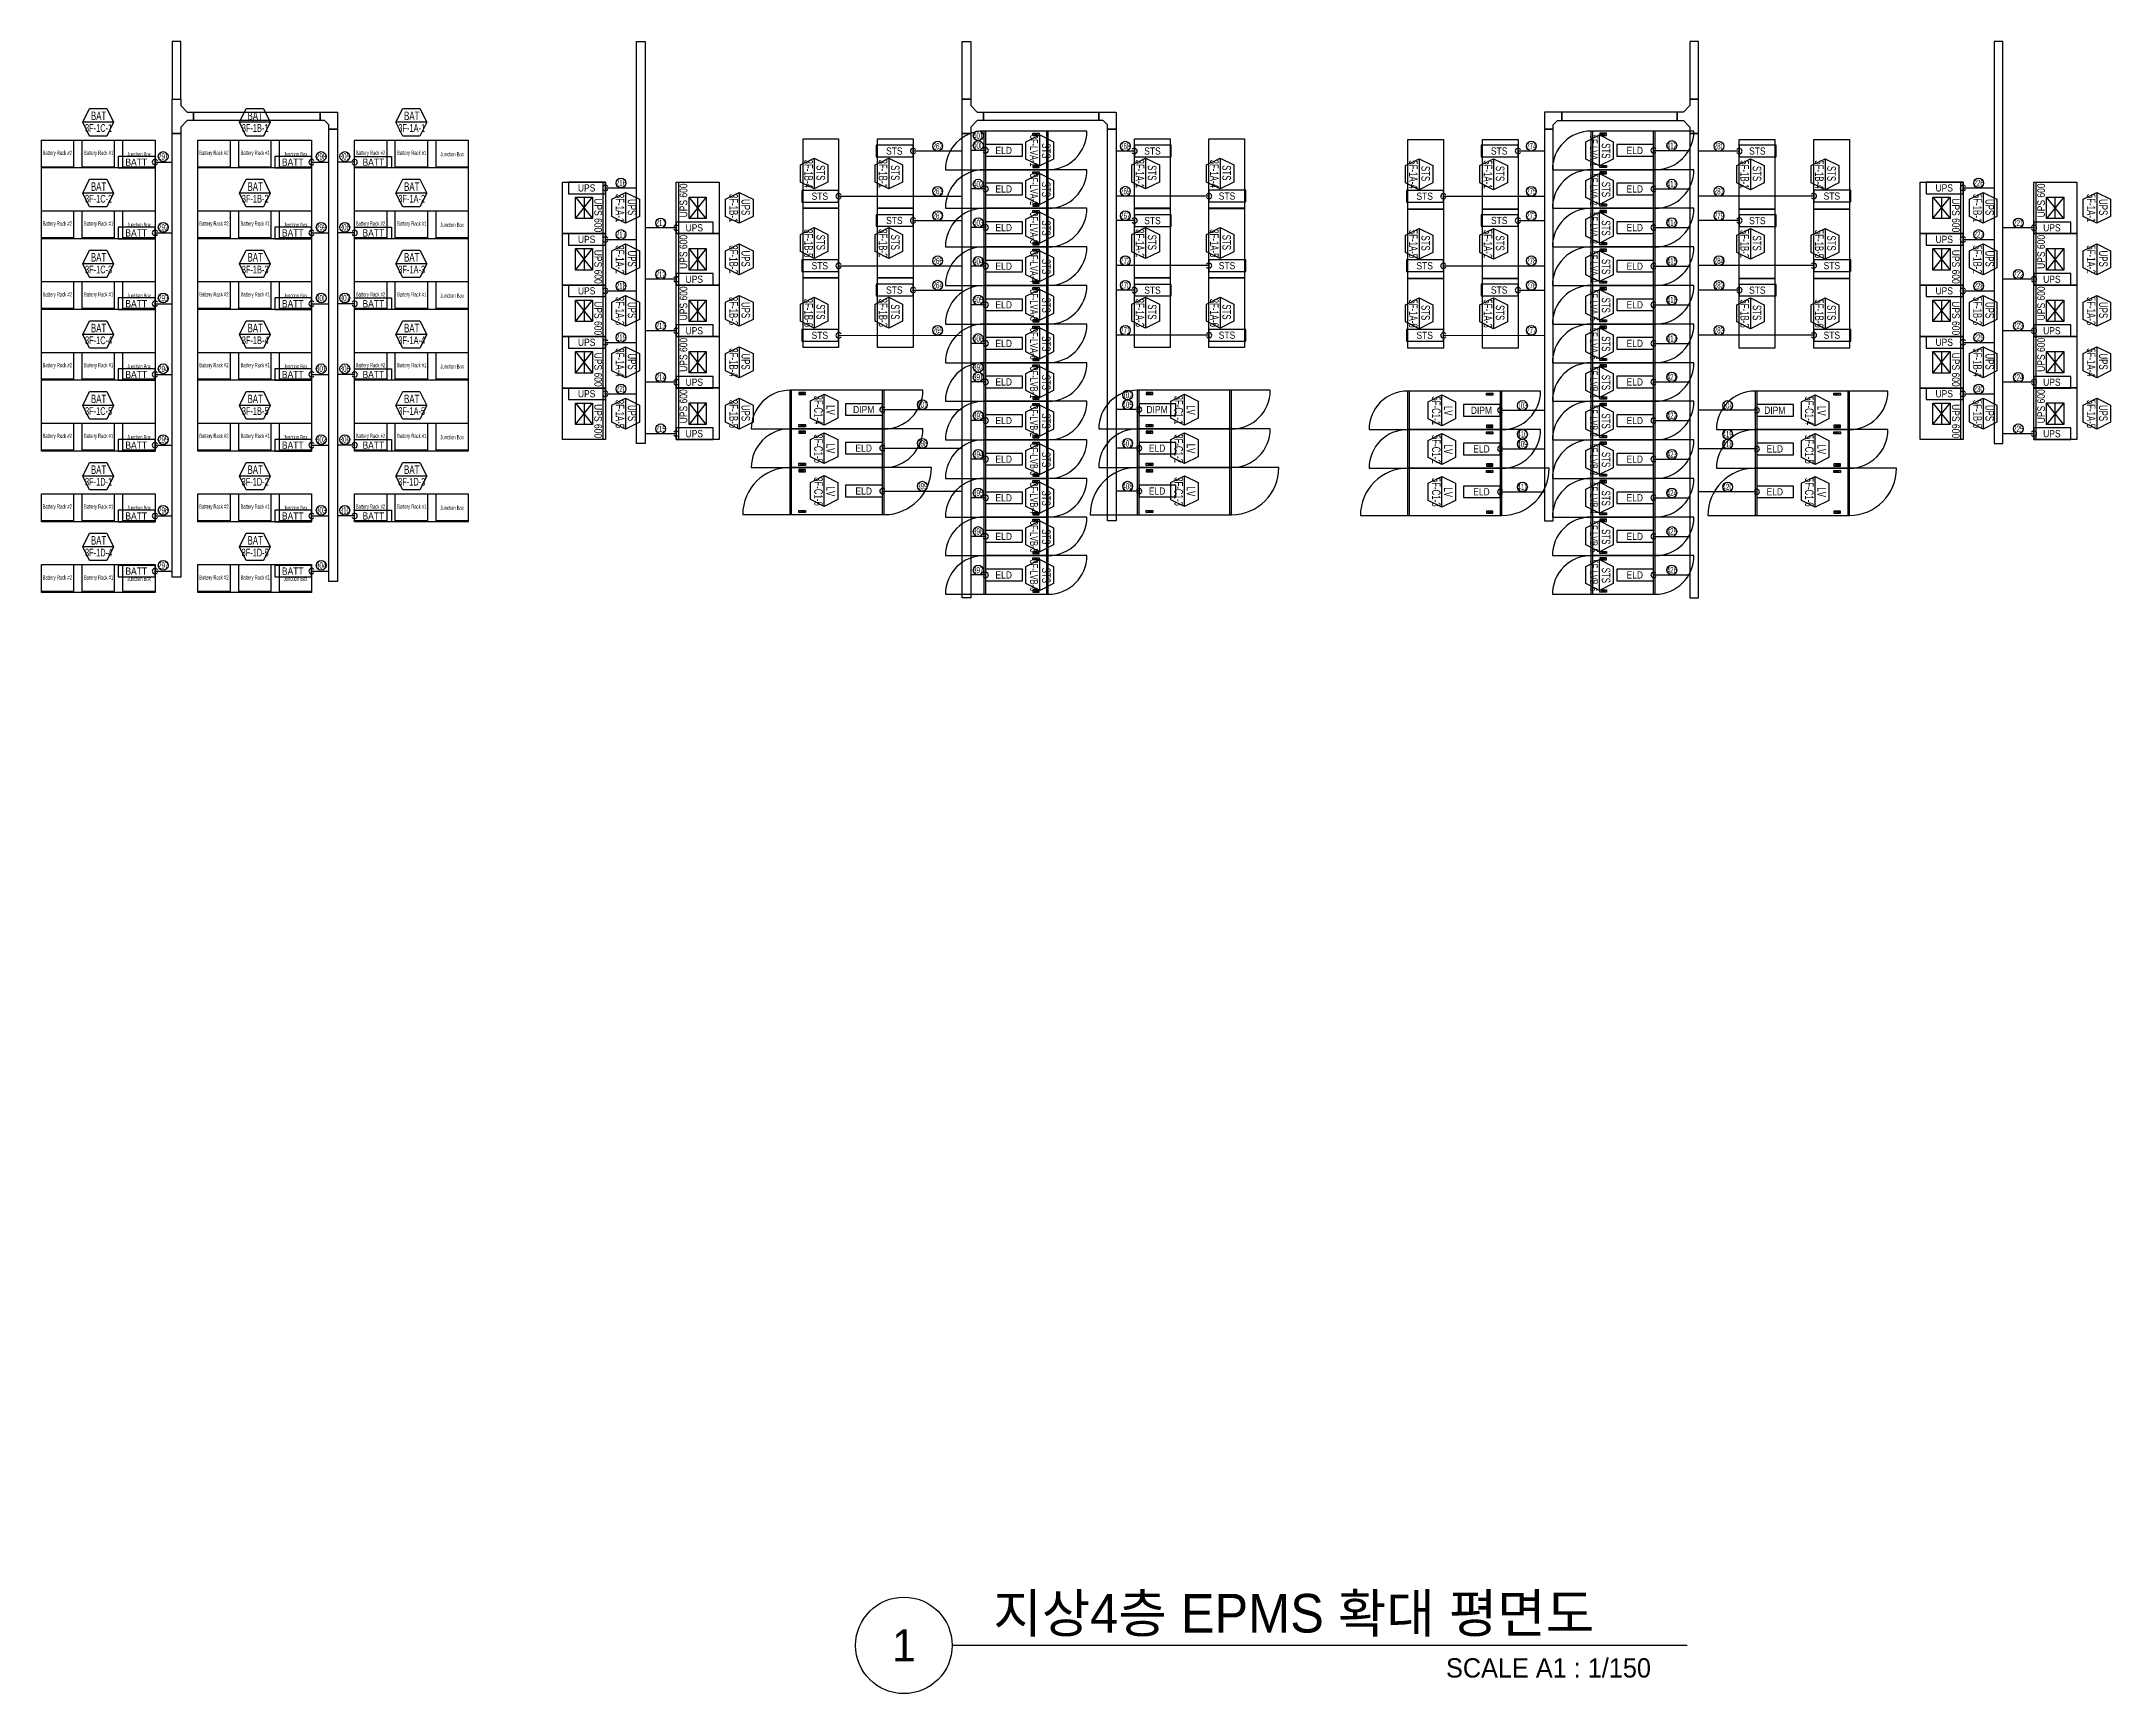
# Model space of a CAD drawing. Header units: millimetres. Extents: x 89450 to 753248, y -530175 to 1209785.
# Drawn here: x 279650 to 327890, y 360825 to 399352 of the extents above; entities that cross this region are included whole.
import ezdxf
from ezdxf.enums import TextEntityAlignment as Align

# ---------------------------------------------------------------- set-up
doc = ezdxf.new("R2010")
doc.units = ezdxf.units.MM
doc.header["$LTSCALE"] = 150
for name, color, linetype in [('------00 Switch Gear', 3, 'Continuous'), ('------00 Switch Gear_Number', 1, 'Continuous'), ('-----29 Indicator', 1, 'Continuous'), ('-----41 Drawing Title', 2, 'Continuous'), ('-----99 EPMS CABLE DUCT', 4, 'Continuous'), ('-----99 EPMS CONDUIT', 4, 'Continuous'), ('-----99 EPMS DEVICE', 3, 'Continuous')]:
    doc.layers.add(name, color=color, linetype=linetype)
doc.layers.add('NOPLOT', color=191, linetype='Continuous', plot=False)
doc.styles.add('ELEC', font='')
doc.styles.get('ELEC').set_extended_font_data('Dotum')

msp = doc.modelspace()

# ---------------------------------------------------------------- texts
at = {"layer": '------00 Switch Gear', "color": 161, "style": 'ELEC', "width": 0.6}
for s, p in [('Battery Rack #2', (280022, 396753)), ('Battery Rack #1', (280984, 396753)), ('Junction Box', (281925, 396722)), ('Battery Rack #2', (283672, 396753)), ('Battery Rack #1', (284634, 396753)), ('Junction Box', (285575, 396722)), ('Battery Rack #2', (287322, 396753)), ('Battery Rack #1', (288284, 396753)), ('Junction Box', (289225, 396722)), ('Battery Rack #2', (280022, 395103)), ('Battery Rack #1', (280984, 395103)), ('Junction Box', (281925, 395072)), ('Battery Rack #2', (283672, 395103)), ('Battery Rack #1', (284634, 395103)), ('Junction Box', (285575, 395072)), ('Battery Rack #2', (287322, 395103)), ('Battery Rack #1', (288284, 395103)), ('Junction Box', (289225, 395072)), ('Battery Rack #2', (280022, 393453)), ('Battery Rack #1', (280984, 393453)), ('Junction Box', (281925, 393422)), ('Battery Rack #2', (283672, 393453)), ('Battery Rack #1', (284634, 393453)), ('Junction Box', (285575, 393422)), ('Battery Rack #2', (287322, 393453)), ('Battery Rack #1', (288284, 393453)), ('Junction Box', (289225, 393422)), ('Battery Rack #2', (280022, 391803)), ('Battery Rack #1', (280984, 391803)), ('Junction Box', (281925, 391772)), ('Battery Rack #2', (283672, 391803)), ('Battery Rack #1', (284634, 391803)), ('Junction Box', (285575, 391772)), ('Battery Rack #2', (287322, 391803)), ('Battery Rack #1', (288284, 391803)), ('Junction Box', (289225, 391772)), ('Battery Rack #2', (280022, 390153)), ('Battery Rack #1', (280984, 390153)), ('Junction Box', (281925, 390122)), ('Battery Rack #2', (283672, 390153)), ('Battery Rack #1', (284634, 390153)), ('Junction Box', (285575, 390122)), ('Battery Rack #2', (287322, 390153)), ('Battery Rack #1', (288284, 390153)), ('Junction Box', (289225, 390122)), ('Battery Rack #2', (280022, 388503)), ('Battery Rack #1', (280984, 388503)), ('Junction Box', (281925, 388472)), ('Battery Rack #2', (283672, 388503)), ('Battery Rack #1', (284634, 388503)), ('Junction Box', (285575, 388472)), ('Battery Rack #2', (287322, 388503)), ('Battery Rack #1', (288284, 388503)), ('Junction Box', (289225, 388472)), ('Battery Rack #2', (280022, 386853)), ('Battery Rack #1', (280984, 386853)), ('Battery Rack #2', (283672, 386853)), ('Battery Rack #1', (284634, 386853)), ('Junction Box', (281925, 386822)), ('Junction Box', (285575, 386822))]:
    msp.add_text(s, height=100, dxfattribs=at).set_placement(p, align=Align.MIDDLE_CENTER)
at = {"layer": '------00 Switch Gear_Number', "color": 0, "style": 'ELEC'}
for s, height, width, p in [('BAT', 200, 0.7, (280984, 397616)), ('BAT', 200, 0.7, (284634, 397616)), ('BAT', 200, 0.7, (288284, 397616)), ('3F-1C-1', 180, 0.6, (280984, 397332)), ('3F-1B-1', 180, 0.6, (284634, 397332)), ('3F-1A-1', 180, 0.6, (288284, 397332)), ('BAT', 200, 0.7, (280984, 395966)), ('BAT', 200, 0.7, (284634, 395966)), ('BAT', 200, 0.7, (288284, 395966)), ('3F-1C-2', 180, 0.6, (280984, 395682)), ('3F-1B-2', 180, 0.6, (284634, 395682)), ('3F-1A-2', 180, 0.6, (288284, 395682)), ('3F-1C-3', 180, 0.6, (280984, 394032)), ('BAT', 200, 0.7, (280984, 394316)), ('3F-1B-3', 180, 0.6, (284634, 394032)), ('BAT', 200, 0.7, (284634, 394316)), ('3F-1A-3', 180, 0.6, (288284, 394032)), ('BAT', 200, 0.7, (288284, 394316)), ('BAT', 200, 0.7, (280984, 392666)), ('BAT', 200, 0.7, (284634, 392666)), ('BAT', 200, 0.7, (288284, 392666)), ('3F-1C-4', 180, 0.6, (280984, 392382)), ('3F-1B-4', 180, 0.6, (284634, 392382)), ('3F-1A-4', 180, 0.6, (288284, 392382)), ('3F-1C-5', 180, 0.6, (280984, 390732)), ('BAT', 200, 0.7, (280984, 391016)), ('3F-1B-5', 180, 0.6, (284634, 390732)), ('BAT', 200, 0.7, (284634, 391016)), ('3F-1A-5', 180, 0.6, (288284, 390732)), ('BAT', 200, 0.7, (288284, 391016)), ('BAT', 200, 0.7, (280984, 389366)), ('BAT', 200, 0.7, (284634, 389366)), ('BAT', 200, 0.7, (288284, 389366)), ('3F-1D-1', 180, 0.6, (280984, 389082)), ('3F-1D-2', 180, 0.6, (284634, 389082)), ('3F-1D-3', 180, 0.6, (288284, 389082)), ('3F-1D-4', 180, 0.6, (280984, 387432)), ('BAT', 200, 0.7, (280984, 387716)), ('3F-1D-5', 180, 0.6, (284634, 387432)), ('BAT', 200, 0.7, (284634, 387716))]:
    msp.add_text(s, height=height, dxfattribs=dict(at, width=width)).set_placement(p, align=Align.MIDDLE_CENTER)
for s, height, width, p in [('3F-LVA-1', 180, 0.6, (302791, 396800, 0)), ('5F-LVA-1', 180, 0.6, (315842, 396800, 0)), ('3F-1B-4', 200, 0.7, (297535, 396266, 0)), ('3F-1B-1', 200, 0.7, (299272, 396266, 0)), ('STS', 200, 0.7, (303076, 396800, 0)), ('3F-1A-1', 200, 0.7, (305260, 396265, 0)), ('3F-1A-4', 200, 0.7, (306997, 396265)), ('5F-1A-4', 200, 0.7, (311636, 396249, 0)), ('5F-1A-1', 200, 0.7, (313373, 396249)), ('STS', 200, 0.7, (316127, 396800, 0)), ('5F-1B-1', 200, 0.7, (319361, 396249, 0)), ('5F-1B-4', 200, 0.7, (321098, 396249, 0)), ('STS', 200, 0.7, (297820, 396288, 0)), ('STS', 200, 0.7, (299557, 396288, 0)), ('3F-LVA-2', 180, 0.6, (302791, 395900, 0)), ('STS', 200, 0.7, (303076, 395900, 0)), ('STS', 200, 0.7, (305545, 396287, 0)), ('STS', 200, 0.7, (307282, 396287)), ('STS', 200, 0.7, (311921, 396270, 0)), ('STS', 200, 0.7, (313658, 396270)), ('5F-LVA-2', 180, 0.6, (315842, 395900, 0)), ('STS', 200, 0.7, (316127, 395900, 0)), ('STS', 200, 0.7, (319646, 396270, 0)), ('STS', 200, 0.7, (321383, 396270, 0)), ('3F-1A-1', 200, 0.7, (293137, 395464, 0)), ('UPS', 200, 0.7, (293421, 395486, 0)), ('3F-1B-1', 200, 0.7, (295787, 395464, 0)), ('UPS', 200, 0.7, (296071, 395486, 0)), ('5F-1B-1', 200, 0.7, (324787, 395464, 0)), ('UPS', 200, 0.7, (325071, 395486, 0)), ('5F-1A-1', 200, 0.7, (327437, 395464, 0)), ('UPS', 200, 0.7, (327721, 395486, 0)), ('3F-LVA-3', 180, 0.6, (302791, 395000, 0)), ('STS', 200, 0.7, (303076, 395000, 0)), ('5F-LVA-3', 180, 0.6, (315842, 395000, 0)), ('STS', 200, 0.7, (316127, 395000, 0)), ('3F-1B-5', 200, 0.7, (297535, 394644, 0)), ('STS', 200, 0.7, (297820, 394666, 0)), ('3F-1B-2', 200, 0.7, (299272, 394644, 0)), ('STS', 200, 0.7, (299557, 394666, 0)), ('3F-1A-2', 200, 0.7, (305260, 394643, 0)), ('STS', 200, 0.7, (305545, 394665, 0)), ('3F-1A-5', 200, 0.7, (306997, 394643)), ('STS', 200, 0.7, (307282, 394665)), ('5F-1A-5', 200, 0.7, (311636, 394627, 0)), ('STS', 200, 0.7, (311921, 394648, 0)), ('5F-1A-2', 200, 0.7, (313373, 394627)), ('STS', 200, 0.7, (313658, 394648)), ('5F-1B-2', 200, 0.7, (319361, 394627, 0)), ('STS', 200, 0.7, (319646, 394648, 0)), ('5F-1B-5', 200, 0.7, (321098, 394627, 0)), ('STS', 200, 0.7, (321383, 394648, 0)), ('3F-1A-2', 200, 0.7, (293137, 394264, 0)), ('UPS', 200, 0.7, (293421, 394286, 0)), ('3F-1B-2', 200, 0.7, (295787, 394264, 0)), ('UPS', 200, 0.7, (296071, 394286, 0)), ('3F-LVA-4', 180, 0.6, (302791, 394100, 0)), ('STS', 200, 0.7, (303076, 394100, 0)), ('5F-LVA-4', 180, 0.6, (315842, 394100, 0)), ('STS', 200, 0.7, (316127, 394100, 0)), ('5F-1B-2', 200, 0.7, (324787, 394264, 0)), ('UPS', 200, 0.7, (325071, 394286, 0)), ('5F-1A-2', 200, 0.7, (327437, 394264, 0)), ('UPS', 200, 0.7, (327721, 394286, 0)), ('3F-1A-3', 200, 0.7, (293137, 393064, 0)), ('UPS', 200, 0.7, (293421, 393086, 0)), ('3F-1B-3', 200, 0.7, (295787, 393064, 0)), ('UPS', 200, 0.7, (296071, 393086, 0)), ('3F-1B-6', 200, 0.7, (297535, 393022, 0)), ('STS', 200, 0.7, (297820, 393044, 0)), ('3F-1B-3', 200, 0.7, (299272, 393022, 0)), ('STS', 200, 0.7, (299557, 393044, 0)), ('3F-LVA-5', 180, 0.6, (302791, 393200, 0)), ('STS', 200, 0.7, (303076, 393200, 0)), ('3F-1A-3', 200, 0.7, (305260, 393021, 0)), ('STS', 200, 0.7, (305545, 393043, 0)), ('3F-1A-6', 200, 0.7, (306997, 393021)), ('STS', 200, 0.7, (307282, 393043)), ('5F-1A-6', 200, 0.7, (311636, 393005, 0)), ('STS', 200, 0.7, (311921, 393026, 0)), ('5F-1A-3', 200, 0.7, (313373, 393005)), ('STS', 200, 0.7, (313658, 393026)), ('5F-LVA-5', 180, 0.6, (315842, 393200, 0)), ('STS', 200, 0.7, (316127, 393200, 0)), ('5F-1B-3', 200, 0.7, (319361, 393005, 0)), ('STS', 200, 0.7, (319646, 393026, 0)), ('5F-1B-6', 200, 0.7, (321098, 393005, 0)), ('STS', 200, 0.7, (321383, 393026, 0)), ('5F-1B-3', 200, 0.7, (324787, 393064, 0)), ('UPS', 200, 0.7, (325071, 393086, 0)), ('5F-1A-3', 200, 0.7, (327437, 393064, 0)), ('UPS', 200, 0.7, (327721, 393086, 0)), ('3F-LVA-6', 180, 0.6, (302791, 392300, 0)), ('STS', 200, 0.7, (303076, 392300, 0)), ('5F-LVA-6', 180, 0.6, (315842, 392300, 0)), ('STS', 200, 0.7, (316127, 392300, 0)), ('3F-1A-4', 200, 0.7, (293137, 391864, 0)), ('UPS', 200, 0.7, (293421, 391886, 0)), ('3F-1B-4', 200, 0.7, (295787, 391864, 0)), ('UPS', 200, 0.7, (296071, 391886, 0)), ('5F-1B-4', 200, 0.7, (324787, 391864, 0)), ('UPS', 200, 0.7, (325071, 391886, 0)), ('5F-1A-4', 200, 0.7, (327437, 391864, 0)), ('UPS', 200, 0.7, (327721, 391886, 0)), ('3F-LVB-1', 180, 0.6, (302791, 391400, 0)), ('STS', 200, 0.7, (303076, 391400, 0)), ('5F-LVB-1', 180, 0.6, (315842, 391400, 0)), ('STS', 200, 0.7, (316127, 391400, 0)), ('3F-1A-5', 200, 0.7, (293137, 390664, 0)), ('UPS', 200, 0.7, (293421, 390686, 0)), ('3F-1B-5', 200, 0.7, (295787, 390664, 0)), ('UPS', 200, 0.7, (296071, 390686, 0)), ('3F-C1-4', 200, 0.7, (297767, 390757, 0)), ('LV', 200, 0.7, (298051, 390757, 0)), ('3F-LVB-2', 180, 0.6, (302791, 390500, 0)), ('3F-C1-1', 200, 0.7, (306166, 390756, 0)), ('LV', 200, 0.7, (306450, 390756, 0)), ('5F-C1-1', 200, 0.7, (312168, 390739, 0)), ('LV', 200, 0.7, (312452, 390739, 0)), ('5F-LVB-2', 180, 0.6, (315842, 390500, 0)), ('5F-C1-4', 200, 0.7, (320867, 390739, 0)), ('LV', 200, 0.7, (321151, 390739, 0)), ('5F-1B-5', 200, 0.7, (324787, 390664, 0)), ('UPS', 200, 0.7, (325071, 390686, 0)), ('5F-1A-5', 200, 0.7, (327437, 390664, 0)), ('UPS', 200, 0.7, (327721, 390686, 0)), ('STS', 200, 0.7, (303076, 390500, 0)), ('STS', 200, 0.7, (316127, 390500, 0)), ('3F-C1-5', 200, 0.7, (297767, 389857, 0)), ('LV', 200, 0.7, (298051, 389857, 0)), ('3F-LVB-3', 180, 0.6, (302791, 389600, 0)), ('3F-C1-2', 200, 0.7, (306166, 389856, 0)), ('LV', 200, 0.7, (306450, 389856, 0)), ('5F-C1-2', 200, 0.7, (312168, 389839, 0)), ('LV', 200, 0.7, (312452, 389839, 0)), ('5F-LVB-3', 180, 0.6, (315842, 389600, 0)), ('5F-C1-5', 200, 0.7, (320867, 389839, 0)), ('LV', 200, 0.7, (321151, 389839, 0)), ('STS', 200, 0.7, (303076, 389600, 0)), ('STS', 200, 0.7, (316127, 389600, 0)), ('3F-C1-6', 200, 0.7, (297767, 388857, 0)), ('LV', 200, 0.7, (298051, 388857, 0)), ('3F-LVB-4', 180, 0.6, (302791, 388700, 0)), ('STS', 200, 0.7, (303076, 388700, 0)), ('3F-C1-3', 200, 0.7, (306166, 388856, 0)), ('LV', 200, 0.7, (306450, 388856, 0)), ('5F-C1-3', 200, 0.7, (312168, 388839, 0)), ('LV', 200, 0.7, (312452, 388839, 0)), ('5F-LVB-4', 180, 0.6, (315842, 388700, 0)), ('STS', 200, 0.7, (316127, 388700, 0)), ('5F-C1-6', 200, 0.7, (320867, 388839, 0)), ('LV', 200, 0.7, (321151, 388839, 0)), ('3F-LVB-5', 180, 0.6, (302791, 387800, 0)), ('STS', 200, 0.7, (303076, 387800, 0)), ('5F-LVB-5', 180, 0.6, (315842, 387800, 0)), ('STS', 200, 0.7, (316127, 387800, 0)), ('3F-LVB-6', 180, 0.6, (302791, 386900, 0)), ('STS', 200, 0.7, (303076, 386900, 0)), ('5F-LVB-6', 180, 0.6, (315842, 386900, 0)), ('STS', 200, 0.7, (316127, 386900, 0))]:
    msp.add_text(s, height=height, rotation=270, dxfattribs=dict(at, width=width)).set_placement(p, align=Align.MIDDLE_CENTER)
at = {"layer": '-----29 Indicator', "style": 'ELEC', "width": 0.6}
for s, p in [('401', (301490, 397151, 0)), ('291', (282490, 396667, 0)), ('298', (286173, 396667, 0)), ('305', (286724, 396667, 0)), ('262', (300545, 396909, 0)), ('400', (301490, 396923, 0)), ('268', (304918, 396908, 0)), ('274', (314385, 396909, 0)), ('412', (317660, 396923, 0)), ('280', (318758, 396908, 0)), ('216', (293162, 396048, 0)), ('402', (301490, 396023, 0)), ('413', (317660, 396023, 0)), ('226', (324813, 396048, 0)), ('263', (300545, 395857, 0)), ('269', (304918, 395858, 0)), ('275', (314385, 395857, 0)), ('281', (318758, 395858, 0)), ('292', (282490, 395017, 0)), ('299', (286173, 395017, 0)), ('306', (286724, 395017, 0)), ('211', (294087, 395118, 0)), ('261', (300545, 395289, 0)), ('403', (301490, 395123, 0)), ('267', (304918, 395286, 0)), ('273', (314385, 395287, 0)), ('414', (317660, 395123, 0)), ('279', (318758, 395286, 0)), ('221', (325738, 395118, 0)), ('217', (293162, 394848, 0)), ('227', (324813, 394848, 0)), ('266', (300545, 394235, 0)), ('404', (301490, 394223, 0)), ('272', (304918, 394236, 0)), ('278', (314385, 394235, 0)), ('415', (317660, 394223, 0)), ('284', (318758, 394236, 0)), ('218', (293162, 393648, 0)), ('212', (294087, 393918, 0)), ('264', (300545, 393667, 0)), ('270', (304918, 393664, 0)), ('276', (314385, 393665, 0)), ('282', (318758, 393664, 0)), ('228', (324813, 393648, 0)), ('222', (325738, 393918, 0)), ('293', (282490, 393367, 0)), ('300', (286173, 393367, 0)), ('307', (286724, 393367, 0)), ('405', (301490, 393323, 0)), ('416', (317660, 393323, 0)), ('213', (294087, 392718, 0)), ('265', (300545, 392613, 0)), ('271', (304918, 392614, 0)), ('277', (314385, 392613, 0)), ('283', (318758, 392614, 0)), ('223', (325738, 392718, 0)), ('219', (293162, 392448, 0)), ('406', (301490, 392423, 0)), ('417', (317660, 392423, 0)), ('229', (324813, 392448, 0)), ('294', (282490, 391717, 0)), ('301', (286173, 391717, 0)), ('308', (286724, 391717, 0)), ('392', (301490, 391751, 0)), ('220', (293162, 391248, 0)), ('214', (294087, 391518, 0)), ('391', (301490, 391523, 0)), ('421', (317660, 391523, 0)), ('230', (324813, 391248, 0)), ('224', (325738, 391518, 0)), ('101', (300188, 390880, 0)), ('405', (304972, 390879, 0)), ('102', (304972, 391106, 0)), ('103', (314178, 390862, 0)), ('104', (318962, 390862, 0)), ('215', (294087, 390318, 0)), ('393', (301490, 390623, 0)), ('410', (314178, 390190, 0)), ('422', (317660, 390623, 0)), ('419', (318962, 390190, 0)), ('225', (325738, 390318, 0)), ('295', (282490, 390067, 0)), ('302', (286173, 390067, 0)), ('309', (286724, 390067, 0)), ('398', (300188, 389980, 0)), ('394', (301490, 389723, 0)), ('407', (304972, 389979, 0)), ('409', (314178, 389962, 0)), ('423', (317660, 389723, 0)), ('418', (318962, 389962, 0)), ('399', (300188, 388980, 0)), ('395', (301490, 388823, 0)), ('408', (304972, 388979, 0)), ('411', (314178, 388962, 0)), ('424', (317660, 388823, 0)), ('420', (318962, 388962, 0)), ('296', (282490, 388417, 0)), ('303', (286173, 388417, 0)), ('310', (286724, 388417, 0)), ('396', (301490, 387923, 0)), ('425', (317660, 387923, 0)), ('297', (282490, 387132, 0)), ('304', (286173, 387132, 0)), ('397', (301490, 387023, 0)), ('426', (317660, 387023, 0))]:
    msp.add_text(s, height=150, dxfattribs=at).set_placement(p, align=Align.MIDDLE_CENTER)
at = {"layer": '-----41 Drawing Title', "color": 2, "style": 'ELEC'}
msp.add_text('지상4층 EPMS 확대 평면도', height=900, dxfattribs=at).set_placement((301842, 362250))
at = {"layer": '-----41 Drawing Title', "color": 7, "style": 'ELEC'}
msp.add_text('1', height=750, dxfattribs=at).set_placement((299758, 361950), align=Align.MIDDLE)
at = {"layer": '-----41 Drawing Title', "style": 'ELEC'}
msp.add_text('SCALE A1 : 1/150', height=450, dxfattribs=at).set_placement((317174, 361200), align=Align.RIGHT)
at = {"layer": '-----99 EPMS DEVICE', "style": 'ELEC', "width": 0.9}
for s, p in [('BATT', (281861, 396535, 0)), ('BATT', (285511, 396535, 0)), ('BATT', (287389, 396535, 0)), ('STS', (299535, 396796, 0)), ('STS', (305553, 396795, 0)), ('STS', (313636, 396796, 0)), ('STS', (319654, 396795, 0)), ('UPS', (292361, 395935, 0)), ('STS', (297798, 395742, 0)), ('STS', (307290, 395745, 0)), ('STS', (311899, 395742, 0)), ('STS', (321391, 395745, 0)), ('UPS', (324011, 395935, 0)), ('UPS', (294871, 395005, 0)), ('STS', (299535, 395176, 0)), ('STS', (305553, 395173, 0)), ('STS', (313636, 395176, 0)), ('STS', (319654, 395173, 0)), ('UPS', (326521, 395005, 0)), ('BATT', (281861, 394885, 0)), ('BATT', (285511, 394885, 0)), ('BATT', (287389, 394885, 0)), ('UPS', (292361, 394735, 0)), ('UPS', (324011, 394735, 0)), ('STS', (297798, 394120, 0)), ('STS', (307290, 394123, 0)), ('STS', (311899, 394120, 0)), ('STS', (321391, 394123, 0)), ('UPS', (294871, 393805, 0)), ('STS', (299535, 393554, 0)), ('STS', (313636, 393554, 0)), ('UPS', (326521, 393805, 0)), ('BATT', (281861, 393235, 0)), ('BATT', (285511, 393235, 0)), ('BATT', (287389, 393235, 0)), ('UPS', (292361, 393535, 0)), ('STS', (305553, 393551, 0)), ('STS', (319654, 393551, 0)), ('UPS', (324011, 393535, 0)), ('UPS', (294871, 392605, 0)), ('UPS', (326521, 392605, 0)), ('UPS', (292361, 392335, 0)), ('STS', (297798, 392498, 0)), ('STS', (307290, 392501, 0)), ('STS', (311899, 392498, 0)), ('STS', (321391, 392501, 0)), ('UPS', (324011, 392335, 0)), ('BATT', (281861, 391585, 0)), ('BATT', (285511, 391585, 0)), ('BATT', (287389, 391585, 0)), ('UPS', (294871, 391405, 0)), ('UPS', (326521, 391405, 0)), ('UPS', (292361, 391135, 0)), ('DIPM', (298821, 390767, 0)), ('DIPM', (305660, 390766, 0)), ('DIPM', (313222, 390749, 0)), ('DIPM', (320061, 390749, 0)), ('UPS', (324011, 391135, 0)), ('UPS', (294871, 390205, 0)), ('UPS', (326521, 390205, 0)), ('BATT', (281861, 389935)), ('BATT', (285511, 389935)), ('BATT', (287389, 389935)), ('BATT', (281861, 388285)), ('BATT', (285511, 388285)), ('BATT', (287389, 388285)), ('BATT', (281861, 387000)), ('BATT', (285511, 387000))]:
    msp.add_text(s, height=168, dxfattribs=at).set_placement(p, align=Align.MIDDLE)
at = {"layer": '-----99 EPMS DEVICE', "color": 2, "style": 'ELEC', "width": 0.9}
for p in [(302085, 396810, 0), (316796, 396810, 0), (302085, 395910, 0), (316796, 395910, 0), (302085, 395010, 0), (316796, 395010, 0), (302085, 394110, 0), (316796, 394110, 0), (302085, 393210, 0), (316796, 393210, 0), (302085, 392310, 0), (316796, 392310, 0), (302085, 391410, 0), (316796, 391410, 0), (302085, 390510, 0), (316796, 390510, 0), (298821, 389867, 0), (305660, 389866, 0), (313222, 389849, 0), (320061, 389849, 0), (302085, 389610, 0), (316796, 389610, 0), (298821, 388867, 0), (305660, 388866, 0), (313222, 388849, 0), (320061, 388849, 0), (302085, 388710, 0), (316796, 388710, 0), (302085, 387810, 0), (316796, 387810, 0), (302085, 386910, 0), (316796, 386910, 0)]:
    msp.add_text('ELD', height=168, dxfattribs=at).set_placement(p, align=Align.MIDDLE)

# ---------------------------------------------------------------- blocks, each defined once
blk = doc.blocks.new('A$C2e8f9a8b')
at = {"color": 0}
blk.add_line((30, 750), (30, 0), dxfattribs=at)
blk.add_lwpolyline([(650, 0), (0, 0), (0, 750), (650, 750)], close=True, dxfattribs=at)
blk = doc.blocks.new('zw$32E')
for p, q in [((100, 0), (0, 0)), ((0, 0), (0, -400)), ((100, -75), (100, 0)), ((175, -150), (100, -75)), ((250, -150), (175, -150)), ((250, -250), (250, -150)), ((0, -400), (100, -400)), ((100, -325), (175, -250)), ((100, -400), (100, -325)), ((175, -250), (250, -250))]:
    blk.add_line(p, q)
blk = doc.blocks.new('UPS 600kV')
at = {"layer": '------00 Switch Gear', "color": 161}
blk.add_line((800, 850), (-402, 850), dxfattribs=at)
blk.add_lwpolyline([(798, -100), (-402, -100), (-402, 900), (798, 900)], close=True, dxfattribs=at)
at = {"layer": 'NOPLOT', "color": 161}
for p, q in [((-52, 199), (448, 601)), ((448, 199), (-52, 601)), ((-52, 400), (448, 400))]:
    blk.add_line(p, q, dxfattribs=at)
blk.add_lwpolyline([(448, 601), (448, 199), (-52, 199), (-52, 601)], close=True, dxfattribs=at)
at = {"layer": 'NOPLOT', "color": 161, "style": 'ELEC', "width": 0.85}
blk.add_text('UPS 600', height=178.2, dxfattribs=at).set_placement((-26, 731), align=Align.MIDDLE_LEFT)
blk = doc.blocks.new('1100x2200')
at = {"layer": '------00 Switch Gear', "color": 161}
for p, q in [((-2160, 0), (-2160, 1100)), ((-1990, 1050), (-1840, 1000)), ((-1840, 1050), (-1990, 1000)), ((1100, 1100), (-42, 1100)), ((-40, 0), (-40, 1100)), ((-3300, 0), (-2158, 0)), ((-1990, 50), (-1840, 100)), ((-1840, 50), (-1990, 100))]:
    blk.add_line(p, q, dxfattribs=at)
at = {"layer": '------00 Switch Gear', "color": 161, "elevation": 0}
for points in [[(0, 0), (0, 1100), (-2200, 1100), (-2200, 0)], [(-1840, 1050), (-1990, 1050), (-1990, 1000), (-1840, 1000)], [(-1840, 50), (-1990, 50), (-1990, 100), (-1840, 100)]]:
    blk.add_lwpolyline(points, close=True, dxfattribs=at)
at = {"layer": '------00 Switch Gear', "color": 161}
for centre, start, end in [((-2200, 0), 90, 180), ((0, 1100), 270, 0)]:
    blk.add_arc(centre, 1100, start, end, dxfattribs=at)
blk = doc.blocks.new('900x2200')
at = {"layer": '------00 Switch Gear', "color": 161}
for p, q in [((-2160, 900), (-2160, 0)), ((-210, 850), (-360, 800)), ((-360, 850), (-210, 800)), ((900, 900), (-42, 900)), ((-40, 900), (-40, 0)), ((-3100, 0), (-2158, 0)), ((-210, 50), (-360, 100)), ((-360, 50), (-210, 100))]:
    blk.add_line(p, q, dxfattribs=at)
for points in [[(-2200, 900), (-2200, 0), (0, 0), (0, 900)], [(-360, 850), (-210, 850), (-210, 800), (-360, 800)], [(-360, 50), (-210, 50), (-210, 100), (-360, 100)]]:
    blk.add_lwpolyline(points, close=True, dxfattribs=at)
for centre, start, end in [((-2200, 0), 90, 180), ((0, 900), 270, 0)]:
    blk.add_arc(centre, 900, start, end, dxfattribs=at)
blk = doc.blocks.new('STS-R')
at = {"color": 161}
blk.add_lwpolyline([(886994, -128588), (888614, -128588), (888614, -129418), (886994, -129418), (886994, -128588)], dxfattribs=at)
blk = doc.blocks.new('900X1500')
at = {"layer": '------00 Switch Gear', "color": 0}
for p, q in [((-1460, 900), (-1460, 0)), ((-210, 850), (-360, 800)), ((-360, 850), (-210, 800)), ((900, 900), (-42, 900)), ((-40, 900), (-40, 0)), ((-2400, 0), (-1458, 0)), ((-210, 50), (-360, 100)), ((-360, 50), (-210, 100))]:
    blk.add_line(p, q, dxfattribs=at)
at = {"layer": '------00 Switch Gear', "color": 0, "elevation": 0}
for points in [[(-1500, 900), (-1500, 0), (0, 0), (0, 900)], [(-360, 850), (-210, 850), (-210, 800), (-360, 800)], [(-360, 50), (-210, 50), (-210, 100), (-360, 100)]]:
    blk.add_lwpolyline(points, close=True, dxfattribs=at)
at = {"layer": '------00 Switch Gear', "color": 0}
for centre, start, end in [((-1500, 0), 90, 180), ((0, 900), 270, 0)]:
    blk.add_arc(centre, 900, start, end, dxfattribs=at)

# ---------------------------------------------------------------- linework, layer by layer
at = {"layer": '------00 Switch Gear', "color": 161, "elevation": 0}
for points in [[(279650, 389800), (279650, 397050), (282300, 397050), (282300, 389800), (279650, 389800)], [(283300, 389800), (283300, 397050), (285950, 397050), (285950, 389800), (283300, 389800)], [(286950, 389800), (286950, 397050), (289600, 397050), (289600, 389800), (286950, 389800)]]:
    msp.add_lwpolyline(points, dxfattribs=at)
for points in [[(282300, 397050), (282300, 396400), (279650, 396400), (279650, 397050)], [(285950, 397050), (285950, 396400), (283300, 396400), (283300, 397050)], [(289600, 397050), (289600, 396400), (286950, 396400), (286950, 397050)], [(282300, 395400), (282300, 394750), (279650, 394750), (279650, 395400)], [(285950, 395400), (285950, 394750), (283300, 394750), (283300, 395400)], [(289600, 395400), (289600, 394750), (286950, 394750), (286950, 395400)], [(282300, 393750), (282300, 393100), (279650, 393100), (279650, 393750)], [(285950, 393750), (285950, 393100), (283300, 393100), (283300, 393750)], [(289600, 393750), (289600, 393100), (286950, 393100), (286950, 393750)], [(282300, 392100), (282300, 391450), (279650, 391450), (279650, 392100)], [(285950, 392100), (285950, 391450), (283300, 391450), (283300, 392100)], [(289600, 392100), (289600, 391450), (286950, 391450), (286950, 392100)], [(282300, 387150), (282300, 386500), (279650, 386500), (279650, 387150)], [(285950, 387150), (285950, 386500), (283300, 386500), (283300, 387150)]]:
    msp.add_lwpolyline(points, close=True, dxfattribs=at)
at = {"layer": '------00 Switch Gear', "color": 161}
for points in [[(282300, 390450), (282300, 389800), (279650, 389800), (279650, 390450)], [(285950, 390450), (285950, 389800), (283300, 389800), (283300, 390450)], [(289600, 390450), (289600, 389800), (286950, 389800), (286950, 390450)], [(282300, 388800), (282300, 388150), (279650, 388150), (279650, 388800)], [(285950, 388800), (285950, 388150), (283300, 388150), (283300, 388800)], [(289600, 388800), (289600, 388150), (286950, 388150), (286950, 388800)]]:
    msp.add_lwpolyline(points, close=True, dxfattribs=at)
at = {"layer": '------00 Switch Gear_Number', "elevation": 0}
for points in [[(281335, 397465), (280615, 397465), (280775, 397785), (281175, 397785), (281335, 397465), (281175, 397145), (280775, 397145), (280615, 397465)], [(284985, 397465), (284265, 397465), (284425, 397785), (284825, 397785), (284985, 397465), (284825, 397145), (284425, 397145), (284265, 397465)], [(288635, 397465), (287915, 397465), (288075, 397785), (288475, 397785), (288635, 397465), (288475, 397145), (288075, 397145), (287915, 397465)], [(302924, 396450), (302924, 397170), (303244, 397010), (303244, 396609), (302924, 396450), (302604, 396609), (302604, 397010), (302924, 397170)], [(315976, 396450), (315976, 397170), (316296, 397010), (316296, 396609), (315976, 396450), (315656, 396609), (315656, 397010), (315976, 397170)], [(281335, 395815), (280615, 395815), (280775, 396135), (281175, 396135), (281335, 395815), (281175, 395495), (280775, 395495), (280615, 395815)], [(284985, 395815), (284265, 395815), (284425, 396135), (284825, 396135), (284985, 395815), (284825, 395495), (284425, 395495), (284265, 395815)], [(288635, 395815), (287915, 395815), (288075, 396135), (288475, 396135), (288635, 395815), (288475, 395495), (288075, 395495), (287915, 395815)], [(302924, 395550), (302924, 396270), (303244, 396110), (303244, 395709), (302924, 395550), (302604, 395709), (302604, 396110), (302924, 396270)], [(315976, 395550), (315976, 396270), (316296, 396110), (316296, 395709), (315976, 395550), (315656, 395709), (315656, 396110), (315976, 396270)], [(293270, 395829), (293270, 395109), (292950, 395269), (292950, 395670), (293270, 395829), (293590, 395670), (293590, 395269), (293270, 395109)], [(295920, 395829), (295920, 395109), (295600, 395269), (295600, 395670), (295920, 395829), (296240, 395670), (296240, 395269), (295920, 395109)], [(324920, 395829), (324920, 395109), (324600, 395269), (324600, 395670), (324920, 395829), (325240, 395670), (325240, 395269), (324920, 395109)], [(327570, 395829), (327570, 395109), (327250, 395269), (327250, 395670), (327570, 395829), (327890, 395670), (327890, 395269), (327570, 395109)], [(302924, 394650), (302924, 395370), (303244, 395210), (303244, 394809), (302924, 394650), (302604, 394809), (302604, 395210), (302924, 395370)], [(315976, 394650), (315976, 395370), (316296, 395210), (316296, 394809), (315976, 394650), (315656, 394809), (315656, 395210), (315976, 395370)], [(293270, 394629), (293270, 393909), (292950, 394069), (292950, 394470), (293270, 394629), (293590, 394470), (293590, 394069), (293270, 393909)], [(295920, 394629), (295920, 393909), (295600, 394069), (295600, 394470), (295920, 394629), (296240, 394470), (296240, 394069), (295920, 393909)], [(324920, 394629), (324920, 393909), (324600, 394069), (324600, 394470), (324920, 394629), (325240, 394470), (325240, 394069), (324920, 393909)], [(327570, 394629), (327570, 393909), (327250, 394069), (327250, 394470), (327570, 394629), (327890, 394470), (327890, 394069), (327570, 393909)], [(281335, 394165), (280615, 394165), (280775, 394485), (281175, 394485), (281335, 394165), (281175, 393845), (280775, 393845), (280615, 394165)], [(284985, 394165), (284265, 394165), (284425, 394485), (284825, 394485), (284985, 394165), (284825, 393845), (284425, 393845), (284265, 394165)], [(288635, 394165), (287915, 394165), (288075, 394485), (288475, 394485), (288635, 394165), (288475, 393845), (288075, 393845), (287915, 394165)], [(302924, 393750), (302924, 394470), (303244, 394310), (303244, 393909), (302924, 393750), (302604, 393909), (302604, 394310), (302924, 394470)], [(315976, 393750), (315976, 394470), (316296, 394310), (316296, 393909), (315976, 393750), (315656, 393909), (315656, 394310), (315976, 394470)], [(293270, 393429), (293270, 392709), (292950, 392869), (292950, 393270), (293270, 393429), (293590, 393270), (293590, 392869), (293270, 392709)], [(295920, 393429), (295920, 392709), (295600, 392869), (295600, 393270), (295920, 393429), (296240, 393270), (296240, 392869), (295920, 392709)], [(302924, 392850), (302924, 393570), (303244, 393410), (303244, 393009), (302924, 392850), (302604, 393009), (302604, 393410), (302924, 393570)], [(315976, 392850), (315976, 393570), (316296, 393410), (316296, 393009), (315976, 392850), (315656, 393009), (315656, 393410), (315976, 393570)], [(324920, 393429), (324920, 392709), (324600, 392869), (324600, 393270), (324920, 393429), (325240, 393270), (325240, 392869), (324920, 392709)], [(327570, 393429), (327570, 392709), (327250, 392869), (327250, 393270), (327570, 393429), (327890, 393270), (327890, 392869), (327570, 392709)], [(281335, 392515), (280615, 392515), (280775, 392835), (281175, 392835), (281335, 392515), (281175, 392195), (280775, 392195), (280615, 392515)], [(284985, 392515), (284265, 392515), (284425, 392835), (284825, 392835), (284985, 392515), (284825, 392195), (284425, 392195), (284265, 392515)], [(288635, 392515), (287915, 392515), (288075, 392835), (288475, 392835), (288635, 392515), (288475, 392195), (288075, 392195), (287915, 392515)], [(293270, 392229), (293270, 391509), (292950, 391669), (292950, 392070), (293270, 392229), (293590, 392070), (293590, 391669), (293270, 391509)], [(295920, 392229), (295920, 391509), (295600, 391669), (295600, 392070), (295920, 392229), (296240, 392070), (296240, 391669), (295920, 391509)], [(302924, 391950), (302924, 392670), (303244, 392510), (303244, 392109), (302924, 391950), (302604, 392109), (302604, 392510), (302924, 392670)], [(315976, 391950), (315976, 392670), (316296, 392510), (316296, 392109), (315976, 391950), (315656, 392109), (315656, 392510), (315976, 392670)], [(324920, 392229), (324920, 391509), (324600, 391669), (324600, 392070), (324920, 392229), (325240, 392070), (325240, 391669), (324920, 391509)], [(327570, 392229), (327570, 391509), (327250, 391669), (327250, 392070), (327570, 392229), (327890, 392070), (327890, 391669), (327570, 391509)], [(302924, 391050), (302924, 391770), (303244, 391610), (303244, 391209), (302924, 391050), (302604, 391209), (302604, 391610), (302924, 391770)], [(315976, 391050), (315976, 391770), (316296, 391610), (316296, 391209), (315976, 391050), (315656, 391209), (315656, 391610), (315976, 391770)], [(293270, 391029), (293270, 390309), (292950, 390469), (292950, 390870), (293270, 391029), (293590, 390870), (293590, 390469), (293270, 390309)], [(295920, 391029), (295920, 390309), (295600, 390469), (295600, 390870), (295920, 391029), (296240, 390870), (296240, 390469), (295920, 390309)], [(297900, 390406), (297900, 391126), (298220, 390967), (298220, 390566), (297900, 390406), (297580, 390566), (297580, 390967), (297900, 391126)], [(302924, 390150), (302924, 390870), (303244, 390710), (303244, 390309), (302924, 390150), (302604, 390309), (302604, 390710), (302924, 390870)], [(306299, 390405), (306299, 391125), (306619, 390966), (306619, 390565), (306299, 390405), (305979, 390565), (305979, 390966), (306299, 391125)], [(312301, 390389), (312301, 391109), (312621, 390949), (312621, 390548), (312301, 390389), (311981, 390548), (311981, 390949), (312301, 391109)], [(315976, 390150), (315976, 390870), (316296, 390710), (316296, 390309), (315976, 390150), (315656, 390309), (315656, 390710), (315976, 390870)], [(321000, 390389), (321000, 391109), (321320, 390949), (321320, 390548), (321000, 390389), (320680, 390548), (320680, 390949), (321000, 391109)], [(324920, 391029), (324920, 390309), (324600, 390469), (324600, 390870), (324920, 391029), (325240, 390870), (325240, 390469), (324920, 390309)], [(327570, 391029), (327570, 390309), (327250, 390469), (327250, 390870), (327570, 391029), (327890, 390870), (327890, 390469), (327570, 390309)], [(297900, 389506), (297900, 390226), (298220, 390067), (298220, 389666), (297900, 389506), (297580, 389666), (297580, 390067), (297900, 390226)], [(302924, 389250), (302924, 389970), (303244, 389810), (303244, 389409), (302924, 389250), (302604, 389409), (302604, 389810), (302924, 389970)], [(306299, 389505), (306299, 390225), (306619, 390066), (306619, 389665), (306299, 389505), (305979, 389665), (305979, 390066), (306299, 390225)], [(312301, 389489), (312301, 390209), (312621, 390049), (312621, 389648), (312301, 389489), (311981, 389648), (311981, 390049), (312301, 390209)], [(315976, 389250), (315976, 389970), (316296, 389810), (316296, 389409), (315976, 389250), (315656, 389409), (315656, 389810), (315976, 389970)], [(321000, 389489), (321000, 390209), (321320, 390049), (321320, 389648), (321000, 389489), (320680, 389648), (320680, 390049), (321000, 390209)], [(297900, 388506), (297900, 389226), (298220, 389067), (298220, 388666), (297900, 388506), (297580, 388666), (297580, 389067), (297900, 389226)], [(302924, 388350), (302924, 389070), (303244, 388910), (303244, 388509), (302924, 388350), (302604, 388509), (302604, 388910), (302924, 389070)], [(306299, 388505), (306299, 389225), (306619, 389066), (306619, 388665), (306299, 388505), (305979, 388665), (305979, 389066), (306299, 389225)], [(312301, 388489), (312301, 389209), (312621, 389049), (312621, 388648), (312301, 388489), (311981, 388648), (311981, 389049), (312301, 389209)], [(315976, 388350), (315976, 389070), (316296, 388910), (316296, 388509), (315976, 388350), (315656, 388509), (315656, 388910), (315976, 389070)], [(321000, 388489), (321000, 389209), (321320, 389049), (321320, 388648), (321000, 388489), (320680, 388648), (320680, 389049), (321000, 389209)], [(281335, 387565), (280615, 387565), (280775, 387885), (281175, 387885), (281335, 387565), (281175, 387245), (280775, 387245), (280615, 387565)], [(284985, 387565), (284265, 387565), (284425, 387885), (284825, 387885), (284985, 387565), (284825, 387245), (284425, 387245), (284265, 387565)], [(302924, 387450), (302924, 388170), (303244, 388010), (303244, 387609), (302924, 387450), (302604, 387609), (302604, 388010), (302924, 388170)], [(315976, 387450), (315976, 388170), (316296, 388010), (316296, 387609), (315976, 387450), (315656, 387609), (315656, 388010), (315976, 388170)], [(302924, 386550), (302924, 387270), (303244, 387110), (303244, 386709), (302924, 386550), (302604, 386709), (302604, 387110), (302924, 387270)], [(315976, 386550), (315976, 387270), (316296, 387110), (316296, 386709), (315976, 386550), (315656, 386709), (315656, 387110), (315976, 387270)]]:
    msp.add_lwpolyline(points, dxfattribs=at)
at = {"layer": '------00 Switch Gear_Number', "color": 1, "elevation": 0}
for points in [[(297668, 396631), (297668, 395911), (297348, 396071), (297348, 396472), (297668, 396631), (297988, 396472), (297988, 396071), (297668, 395911)], [(299405, 396631), (299405, 395911), (299085, 396071), (299085, 396472), (299405, 396631), (299725, 396472), (299725, 396071), (299405, 395911)], [(305393, 396630), (305393, 395910), (305073, 396070), (305073, 396471), (305393, 396630), (305713, 396471), (305713, 396070), (305393, 395910)], [(307130, 396630), (307130, 395910), (306810, 396070), (306810, 396471), (307130, 396630), (307450, 396471), (307450, 396070), (307130, 395910)], [(311770, 396614), (311770, 395894), (311450, 396053), (311450, 396454), (311770, 396614), (312090, 396454), (312090, 396053), (311770, 395894)], [(313507, 396614), (313507, 395894), (313187, 396053), (313187, 396454), (313507, 396614), (313827, 396454), (313827, 396053), (313507, 395894)], [(319495, 396614), (319495, 395894), (319175, 396053), (319175, 396454), (319495, 396614), (319815, 396454), (319815, 396053), (319495, 395894)], [(321232, 396614), (321232, 395894), (320912, 396053), (320912, 396454), (321232, 396614), (321552, 396454), (321552, 396053), (321232, 395894)], [(297668, 395009), (297668, 394289), (297348, 394449), (297348, 394850), (297668, 395009), (297988, 394850), (297988, 394449), (297668, 394289)], [(299405, 395009), (299405, 394289), (299085, 394449), (299085, 394850), (299405, 395009), (299725, 394850), (299725, 394449), (299405, 394289)], [(305393, 395008), (305393, 394288), (305073, 394448), (305073, 394849), (305393, 395008), (305713, 394849), (305713, 394448), (305393, 394288)], [(307130, 395008), (307130, 394288), (306810, 394448), (306810, 394849), (307130, 395008), (307450, 394849), (307450, 394448), (307130, 394288)], [(311770, 394992), (311770, 394272), (311450, 394431), (311450, 394832), (311770, 394992), (312090, 394832), (312090, 394431), (311770, 394272)], [(313507, 394992), (313507, 394272), (313187, 394431), (313187, 394832), (313507, 394992), (313827, 394832), (313827, 394431), (313507, 394272)], [(319495, 394992), (319495, 394272), (319175, 394431), (319175, 394832), (319495, 394992), (319815, 394832), (319815, 394431), (319495, 394272)], [(321232, 394992), (321232, 394272), (320912, 394431), (320912, 394832), (321232, 394992), (321552, 394832), (321552, 394431), (321232, 394272)], [(297668, 393387), (297668, 392667), (297348, 392827), (297348, 393228), (297668, 393387), (297988, 393228), (297988, 392827), (297668, 392667)], [(299405, 393387), (299405, 392667), (299085, 392827), (299085, 393228), (299405, 393387), (299725, 393228), (299725, 392827), (299405, 392667)], [(305393, 393386), (305393, 392666), (305073, 392826), (305073, 393227), (305393, 393386), (305713, 393227), (305713, 392826), (305393, 392666)], [(307130, 393386), (307130, 392666), (306810, 392826), (306810, 393227), (307130, 393386), (307450, 393227), (307450, 392826), (307130, 392666)], [(311770, 393370), (311770, 392650), (311450, 392809), (311450, 393210), (311770, 393370), (312090, 393210), (312090, 392809), (311770, 392650)], [(313507, 393370), (313507, 392650), (313187, 392809), (313187, 393210), (313507, 393370), (313827, 393210), (313827, 392809), (313507, 392650)], [(319495, 393370), (319495, 392650), (319175, 392809), (319175, 393210), (319495, 393370), (319815, 393210), (319815, 392809), (319495, 392650)], [(321232, 393370), (321232, 392650), (320912, 392809), (320912, 393210), (321232, 393370), (321552, 393210), (321552, 392809), (321232, 392650)]]:
    msp.add_lwpolyline(points, dxfattribs=at)
at = {"layer": '------00 Switch Gear_Number'}
for points in [[(281335, 390865), (280615, 390865), (280775, 391185), (281175, 391185), (281335, 390865), (281175, 390545), (280775, 390545), (280615, 390865)], [(284985, 390865), (284265, 390865), (284425, 391185), (284825, 391185), (284985, 390865), (284825, 390545), (284425, 390545), (284265, 390865)], [(288635, 390865), (287915, 390865), (288075, 391185), (288475, 391185), (288635, 390865), (288475, 390545), (288075, 390545), (287915, 390865)], [(281335, 389215), (280615, 389215), (280775, 389535), (281175, 389535), (281335, 389215), (281175, 388895), (280775, 388895), (280615, 389215)], [(284985, 389215), (284265, 389215), (284425, 389535), (284825, 389535), (284985, 389215), (284825, 388895), (284425, 388895), (284265, 389215)], [(288635, 389215), (287915, 389215), (288075, 389535), (288475, 389535), (288635, 389215), (288475, 388895), (288075, 388895), (287915, 389215)]]:
    msp.add_lwpolyline(points, dxfattribs=at)
at = {"layer": '-----29 Indicator'}
for centre in [(300545, 396909, 0), (301490, 397151, 0), (301490, 396923, 0), (304918, 396908, 0), (314385, 396909, 0), (317660, 396923, 0), (318758, 396908, 0), (282490, 396667, 0), (286173, 396667, 0), (286724, 396667, 0), (293162, 396048, 0), (301490, 396023, 0), (317660, 396023, 0), (324813, 396048, 0), (300545, 395857, 0), (304918, 395858, 0), (314385, 395857, 0), (318758, 395858, 0), (282490, 395017, 0), (286173, 395017, 0), (286724, 395017, 0), (294087, 395118, 0), (300545, 395289, 0), (301490, 395123, 0), (304918, 395286, 0), (314385, 395287, 0), (317660, 395123, 0), (318758, 395286, 0), (325738, 395118, 0), (293162, 394848, 0), (324813, 394848, 0), (300545, 394235, 0), (301490, 394223, 0), (304918, 394236, 0), (314385, 394235, 0), (317660, 394223, 0), (318758, 394236, 0), (293162, 393648, 0), (294087, 393918, 0), (300545, 393667, 0), (304918, 393664, 0), (314385, 393665, 0), (318758, 393664, 0), (324813, 393648, 0), (325738, 393918, 0), (282490, 393367, 0), (286173, 393367, 0), (286724, 393367, 0), (301490, 393323, 0), (317660, 393323, 0), (294087, 392718, 0), (300545, 392613, 0), (304918, 392614, 0), (314385, 392613, 0), (318758, 392614, 0), (325738, 392718, 0), (293162, 392448, 0), (301490, 392423, 0), (317660, 392423, 0), (324813, 392448, 0), (282490, 391717, 0), (286173, 391717, 0), (286724, 391717, 0), (301490, 391751, 0), (293162, 391248, 0), (294087, 391518, 0), (301490, 391523, 0), (317660, 391523, 0), (324813, 391248, 0), (325738, 391518, 0), (300188, 390880, 0), (304972, 391106, 0), (304972, 390879, 0), (314178, 390862, 0), (318962, 390862, 0), (294087, 390318, 0), (301490, 390623, 0), (314178, 390190, 0), (317660, 390623, 0), (318962, 390190, 0), (325738, 390318, 0), (282490, 390067, 0), (286173, 390067, 0), (286724, 390067, 0), (300188, 389980, 0), (301490, 389723, 0), (304972, 389979, 0), (314178, 389962, 0), (317660, 389723, 0), (318962, 389962, 0), (300188, 388980, 0), (301490, 388823, 0), (304972, 388979, 0), (314178, 388962, 0), (317660, 388823, 0), (318962, 388962, 0), (282490, 388417, 0), (286173, 388417, 0), (286724, 388417, 0), (301490, 387923, 0), (317660, 387923, 0), (282490, 387132, 0), (286173, 387132, 0), (301490, 387023, 0), (317660, 387023, 0)]:
    msp.add_circle(centre, 114, dxfattribs=at)
at = {"layer": '-----41 Drawing Title', "color": 7}
msp.add_line((318017, 361950), (300883, 361950), dxfattribs=at)
msp.add_circle((299758, 361950), 1125, dxfattribs=at)
at = {"layer": '-----99 EPMS CABLE DUCT', "elevation": 0}
for points in [[(282700, 398004), (282900, 398004), (282900, 399352), (282700, 399352)], [(293525, 399352), (293725, 399352), (293725, 389976), (293525, 389976)], [(301116, 399352), (301316, 399352), (301316, 398004), (301116, 398004)], [(318284, 399352), (318084, 399352), (318084, 398004), (318284, 398004)], [(325375, 399352), (325175, 399352), (325175, 389976), (325375, 389976)], [(283200, 397704), (286150, 397704), (286150, 397504), (283200, 397504)], [(301616, 397704), (304304, 397704), (304304, 397504), (301616, 397504)], [(317784, 397704), (315096, 397704), (315096, 397504), (317784, 397504)], [(282700, 397204), (282900, 397204), (282900, 386855), (282700, 386855)], [(286350, 397304), (286550, 397304), (286550, 386755), (286350, 386755)], [(301116, 397204), (301316, 397204), (301316, 386378), (301116, 386378)], [(304504, 397304), (304704, 397304), (304704, 388171), (304504, 388171)], [(314896, 397304), (314696, 397304), (314696, 388171), (314896, 388171)], [(318284, 397204), (318084, 397204), (318084, 386378), (318284, 386378)]]:
    msp.add_lwpolyline(points, close=True, dxfattribs=at)
for points in [[(286150, 397504), (286150, 397704), (286550, 397704), (286550, 397304), (286350, 397304), (286350, 397404), (286250, 397504), (286150, 397504)], [(304304, 397504), (304304, 397704), (304704, 397704), (304704, 397304), (304504, 397304), (304504, 397404), (304404, 397504), (304304, 397504)], [(315096, 397504), (315096, 397704), (314696, 397704), (314696, 397304), (314896, 397304), (314896, 397404), (314996, 397504), (315096, 397504)]]:
    msp.add_lwpolyline(points, dxfattribs=at)
at = {"layer": '-----99 EPMS CONDUIT'}
for p, q in [((282300, 396535, 0), (282700, 396535, 0)), ((285950, 396535, 0), (286350, 396535, 0)), ((286950, 396535, 0), (286550, 396535, 0)), ((299974, 396796, 0), (301116, 396796)), ((301664, 396810, 0), (301316, 396810)), ((305132, 396795, 0), (304704, 396795)), ((314075, 396796, 0), (314696, 396796, 0)), ((317236, 396810, 0), (318084, 396810)), ((319233, 396795, 0), (318284, 396795)), ((292800, 395934, 0), (293525, 395934)), ((298237, 395741, 0), (301116, 395743)), ((301664, 395910, 0), (301316, 395910)), ((306869, 395744, 0), (304704, 395744)), ((312338, 395741, 0), (314696, 395743, 0)), ((317236, 395910, 0), (318084, 395910)), ((320970, 395744, 0), (318284, 395744)), ((324450, 395934, 0), (325175, 395934, 0)), ((299974, 395176, 0), (301116, 395176)), ((305132, 395173, 0), (304704, 395173)), ((314075, 395174, 0), (314696, 395174, 0)), ((319233, 395173, 0), (318284, 395173)), ((282300, 394885, 0), (282700, 394885, 0)), ((285950, 394885, 0), (286350, 394885, 0)), ((286950, 394885, 0), (286550, 394885, 0)), ((292800, 394734, 0), (293525, 394734)), ((294450, 395004, 0), (293725, 395004)), ((301664, 395010, 0), (301316, 395010)), ((317236, 395010, 0), (318084, 395010)), ((324450, 394734, 0), (325175, 394734, 0)), ((326100, 395004, 0), (325375, 395004, 0)), ((298237, 394119, 0), (301116, 394121)), ((306869, 394122, 0), (304704, 394122)), ((312338, 394119, 0), (314696, 394121, 0)), ((320970, 394122, 0), (318284, 394122)), ((294450, 393804, 0), (293725, 393804)), ((301664, 394110, 0), (301316, 394110)), ((317236, 394110, 0), (318084, 394110)), ((326100, 393804, 0), (325375, 393804, 0)), ((282300, 393235, 0), (282700, 393235, 0)), ((285950, 393235, 0), (286350, 393235, 0)), ((286950, 393235, 0), (286550, 393235, 0)), ((292800, 393534, 0), (293525, 393534)), ((299974, 393554, 0), (301116, 393554)), ((301664, 393210, 0), (301316, 393210)), ((305132, 393551, 0), (304704, 393551)), ((314075, 393552, 0), (314696, 393552, 0)), ((317236, 393210, 0), (318084, 393210)), ((319233, 393551, 0), (318284, 393551)), ((324450, 393534, 0), (325175, 393534, 0)), ((292800, 392334, 0), (293525, 392334)), ((294450, 392604, 0), (293725, 392604)), ((298237, 392497, 0), (301116, 392499)), ((301664, 392310, 0), (301316, 392310)), ((306869, 392500, 0), (304704, 392500)), ((312338, 392497, 0), (314696, 392499, 0)), ((317236, 392310, 0), (318084, 392310)), ((320970, 392500, 0), (318284, 392500)), ((324450, 392334, 0), (325175, 392334, 0)), ((326100, 392604, 0), (325375, 392604, 0)), ((282300, 391585, 0), (282700, 391585, 0)), ((285950, 391585, 0), (286350, 391585, 0)), ((286950, 391585, 0), (286550, 391585, 0)), ((294450, 391404, 0), (293725, 391404)), ((301664, 391410, 0), (301316, 391410)), ((317236, 391410, 0), (318084, 391410)), ((326100, 391404, 0), (325375, 391404, 0)), ((292800, 391134, 0), (293525, 391134)), ((299260, 390766, 0), (301116, 390766)), ((305239, 390765, 0), (304704, 390765)), ((313661, 390749, 0), (314696, 390749)), ((319640, 390749, 0), (318284, 390749)), ((324450, 391134, 0), (325175, 391134, 0)), ((301664, 390510, 0), (301316, 390510)), ((317236, 390510, 0), (318084, 390510)), ((282300, 389935), (282700, 389935)), ((285950, 389935), (286350, 389935)), ((286950, 389935), (286550, 389935)), ((294450, 390204, 0), (293725, 390204)), ((299260, 389866, 0), (301116, 389866)), ((305239, 389865, 0), (304704, 389865)), ((313661, 389849, 0), (314696, 389849)), ((319640, 389849, 0), (318284, 389849)), ((326100, 390204, 0), (325375, 390204, 0)), ((301664, 389610, 0), (301316, 389610)), ((317236, 389610, 0), (318084, 389610)), ((299260, 388866, 0), (301116, 388866)), ((305239, 388865, 0), (304704, 388865)), ((313661, 388849, 0), (314696, 388849)), ((319640, 388849, 0), (318284, 388849)), ((301664, 388710, 0), (301316, 388710)), ((317236, 388710, 0), (318084, 388710)), ((282300, 388285), (282700, 388285)), ((285950, 388285), (286350, 388285)), ((286950, 388285), (286550, 388285)), ((301664, 387810, 0), (301316, 387810)), ((317236, 387810, 0), (318084, 387810)), ((282300, 387000), (282700, 387000)), ((285950, 387000), (286350, 387000)), ((301664, 386910, 0), (301316, 386910)), ((317236, 386910, 0), (318084, 386910))]:
    msp.add_line(p, q, dxfattribs=at)
for centre, start, end in [((282300, 396535, 0), 30, 330), ((285950, 396535, 0), 30, 330), ((286950, 396535, 0), 210, 150), ((299974, 396796, 0), 30, 330), ((301664, 396810, 0), 210, 150), ((305132, 396795, 0), 210, 150), ((314075, 396796, 0), 30, 330), ((317236, 396810, 0), 30, 330), ((319233, 396795, 0), 210, 150), ((292800, 395934, 0), 30, 330), ((298237, 395741, 0), 30, 330), ((301664, 395910, 0), 210, 150), ((306869, 395744, 0), 210, 150), ((312338, 395741, 0), 30, 330), ((317236, 395910, 0), 30, 330), ((320970, 395744, 0), 210, 150), ((324450, 395934, 0), 30, 330), ((299974, 395176, 0), 30, 330), ((305132, 395173, 0), 210, 150), ((314075, 395174, 0), 30, 330), ((319233, 395173, 0), 210, 150), ((282300, 394885, 0), 30, 330), ((285950, 394885, 0), 30, 330), ((286950, 394885, 0), 210, 150), ((292800, 394734, 0), 30, 330), ((294450, 395004, 0), 210, 150), ((301664, 395010, 0), 210, 150), ((317236, 395010, 0), 30, 330), ((324450, 394734, 0), 30, 330), ((326100, 395004, 0), 210, 150), ((298237, 394119, 0), 30, 330), ((301664, 394110, 0), 210, 150), ((306869, 394122, 0), 210, 150), ((312338, 394119, 0), 30, 330), ((317236, 394110, 0), 30, 330), ((320970, 394122, 0), 210, 150), ((294450, 393804, 0), 210, 150), ((326100, 393804, 0), 210, 150), ((282300, 393235, 0), 30, 330), ((285950, 393235, 0), 30, 330), ((286950, 393235, 0), 210, 150), ((292800, 393534, 0), 30, 330), ((299974, 393554, 0), 30, 330), ((301664, 393210, 0), 210, 150), ((305132, 393551, 0), 210, 150), ((314075, 393552, 0), 30, 330), ((317236, 393210, 0), 30, 330), ((319233, 393551, 0), 210, 150), ((324450, 393534, 0), 30, 330), ((292800, 392334, 0), 30, 330), ((294450, 392604, 0), 210, 150), ((298237, 392497, 0), 30, 330), ((301664, 392310, 0), 210, 150), ((306869, 392500, 0), 210, 150), ((312338, 392497, 0), 30, 330), ((317236, 392310, 0), 30, 330), ((320970, 392500, 0), 210, 150), ((324450, 392334, 0), 30, 330), ((326100, 392604, 0), 210, 150), ((282300, 391585, 0), 30, 330), ((285950, 391585, 0), 30, 330), ((286950, 391585, 0), 210, 150), ((294450, 391404, 0), 210, 150), ((301664, 391410, 0), 210, 150), ((317236, 391410, 0), 30, 330), ((326100, 391404, 0), 210, 150), ((292800, 391134, 0), 30, 330), ((299260, 390766, 0), 30, 330), ((305239, 390765, 0), 210, 150), ((313661, 390749, 0), 30, 330), ((319640, 390749, 0), 210, 150), ((324450, 391134, 0), 30, 330), ((294450, 390204, 0), 210, 150), ((301664, 390510, 0), 210, 150), ((317236, 390510, 0), 30, 330), ((326100, 390204, 0), 210, 150), ((282300, 389935), 30, 330), ((285950, 389935), 30, 330), ((286950, 389935), 210, 150), ((299260, 389866, 0), 30, 330), ((305239, 389865, 0), 210, 150), ((313661, 389849, 0), 30, 330), ((319640, 389849, 0), 210, 150), ((301664, 389610, 0), 210, 150), ((317236, 389610, 0), 30, 330), ((299260, 388866, 0), 30, 330), ((305239, 388865, 0), 210, 150), ((313661, 388849, 0), 30, 330), ((319640, 388849, 0), 210, 150), ((282300, 388285), 30, 330), ((285950, 388285), 30, 330), ((286950, 388285), 210, 150), ((301664, 388710, 0), 210, 150), ((317236, 388710, 0), 30, 330), ((301664, 387810, 0), 210, 150), ((317236, 387810, 0), 30, 330), ((282300, 387000), 30, 330), ((285950, 387000), 30, 330), ((301664, 386910, 0), 210, 150), ((317236, 386910, 0), 30, 330)]:
    msp.add_arc(centre, 63.8, start, end, dxfattribs=at)
at = {"layer": '-----99 EPMS DEVICE', "elevation": 0}
for points in [[(282300, 396670), (281440, 396670), (281440, 396400), (282300, 396400)], [(285950, 396670), (285090, 396670), (285090, 396400), (285950, 396400)], [(286950, 396670), (287810, 396670), (287810, 396400), (286950, 396400)], [(299974, 396930), (299114, 396930), (299114, 396661), (299974, 396661)], [(305992, 396929), (305132, 396929), (305132, 396660), (305992, 396660)], [(314075, 396930), (313215, 396930), (313215, 396661), (314075, 396661)], [(320093, 396929), (319233, 396929), (319233, 396660), (320093, 396660)], [(292800, 396069), (291940, 396069), (291940, 395800), (292800, 395800)], [(324450, 396069), (323590, 396069), (323590, 395800), (324450, 395800)], [(298237, 395876), (297377, 395876), (297377, 395606), (298237, 395606)], [(307729, 395879), (306869, 395879), (306869, 395609), (307729, 395609)], [(312338, 395876), (311478, 395876), (311478, 395606), (312338, 395606)], [(321830, 395879), (320970, 395879), (320970, 395609), (321830, 395609)], [(295310, 395139), (294450, 395139), (294450, 394869), (295310, 394869)], [(299974, 395310), (299114, 395310), (299114, 395041), (299974, 395041)], [(305992, 395307), (305132, 395307), (305132, 395038), (305992, 395038)], [(314075, 395310), (313215, 395310), (313215, 395041), (314075, 395041)], [(320093, 395307), (319233, 395307), (319233, 395038), (320093, 395038)], [(326960, 395139), (326100, 395139), (326100, 394869), (326960, 394869)], [(282300, 395020), (281440, 395020), (281440, 394750), (282300, 394750)], [(285950, 395020), (285090, 395020), (285090, 394750), (285950, 394750)], [(286950, 395020), (287810, 395020), (287810, 394750), (286950, 394750)], [(292800, 394869), (291940, 394869), (291940, 394600), (292800, 394600)], [(324450, 394869), (323590, 394869), (323590, 394600), (324450, 394600)], [(298237, 394254), (297377, 394254), (297377, 393984), (298237, 393984)], [(307729, 394257), (306869, 394257), (306869, 393987), (307729, 393987)], [(312338, 394254), (311478, 394254), (311478, 393984), (312338, 393984)], [(321830, 394257), (320970, 394257), (320970, 393987), (321830, 393987)], [(292800, 393669), (291940, 393669), (291940, 393400), (292800, 393400)], [(295310, 393939), (294450, 393939), (294450, 393669), (295310, 393669)], [(299974, 393688), (299114, 393688), (299114, 393419), (299974, 393419)], [(305992, 393685), (305132, 393685), (305132, 393416), (305992, 393416)], [(314075, 393688), (313215, 393688), (313215, 393419), (314075, 393419)], [(320093, 393685), (319233, 393685), (319233, 393416), (320093, 393416)], [(324450, 393669), (323590, 393669), (323590, 393400), (324450, 393400)], [(326960, 393939), (326100, 393939), (326100, 393669), (326960, 393669)], [(282300, 393370), (281440, 393370), (281440, 393100), (282300, 393100)], [(285950, 393370), (285090, 393370), (285090, 393100), (285950, 393100)], [(286950, 393370), (287810, 393370), (287810, 393100), (286950, 393100)], [(295310, 392739), (294450, 392739), (294450, 392469), (295310, 392469)], [(326960, 392739), (326100, 392739), (326100, 392469), (326960, 392469)], [(292800, 392469), (291940, 392469), (291940, 392200), (292800, 392200)], [(298237, 392632), (297377, 392632), (297377, 392362), (298237, 392362)], [(307729, 392635), (306869, 392635), (306869, 392365), (307729, 392365)], [(312338, 392632), (311478, 392632), (311478, 392362), (312338, 392362)], [(321830, 392635), (320970, 392635), (320970, 392365), (321830, 392365)], [(324450, 392469), (323590, 392469), (323590, 392200), (324450, 392200)], [(282300, 391720), (281440, 391720), (281440, 391450), (282300, 391450)], [(285950, 391720), (285090, 391720), (285090, 391450), (285950, 391450)], [(286950, 391720), (287810, 391720), (287810, 391450), (286950, 391450)], [(292800, 391269), (291940, 391269), (291940, 391000), (292800, 391000)], [(295310, 391539), (294450, 391539), (294450, 391269), (295310, 391269)], [(324450, 391269), (323590, 391269), (323590, 391000), (324450, 391000)], [(326960, 391539), (326100, 391539), (326100, 391269), (326960, 391269)], [(299260, 390901), (298400, 390901), (298400, 390632), (299260, 390632)], [(306099, 390900), (305239, 390900), (305239, 390631), (306099, 390631)], [(313661, 390883), (312801, 390883), (312801, 390614), (313661, 390614)], [(320500, 390883), (319640, 390883), (319640, 390614), (320500, 390614)], [(295310, 390339), (294450, 390339), (294450, 390069), (295310, 390069)], [(326960, 390339), (326100, 390339), (326100, 390069), (326960, 390069)], [(282300, 390070), (281440, 390070), (281440, 389800), (282300, 389800)], [(285950, 390070), (285090, 390070), (285090, 389800), (285950, 389800)], [(286950, 390070), (287810, 390070), (287810, 389800), (286950, 389800)], [(282300, 388420), (281440, 388420), (281440, 388150), (282300, 388150)], [(285950, 388420), (285090, 388420), (285090, 388150), (285950, 388150)], [(286950, 388420), (287810, 388420), (287810, 388150), (286950, 388150)], [(282300, 387134), (281440, 387134), (281440, 386865), (282300, 386865)], [(285950, 387134), (285090, 387134), (285090, 386865), (285950, 386865)]]:
    msp.add_lwpolyline(points, close=True, dxfattribs=at)
at = {"layer": '-----99 EPMS DEVICE', "color": 2, "elevation": 0}
for points in [[(302525, 396944), (301664, 396944), (301664, 396675), (302525, 396675)], [(317236, 396944), (316375, 396944), (316375, 396675), (317236, 396675)], [(302525, 396044), (301664, 396044), (301664, 395775), (302525, 395775)], [(317236, 396044), (316375, 396044), (316375, 395775), (317236, 395775)], [(302525, 395144), (301664, 395144), (301664, 394875), (302525, 394875)], [(317236, 395144), (316375, 395144), (316375, 394875), (317236, 394875)], [(302525, 394244), (301664, 394244), (301664, 393975), (302525, 393975)], [(317236, 394244), (316375, 394244), (316375, 393975), (317236, 393975)], [(302525, 393344), (301664, 393344), (301664, 393075), (302525, 393075)], [(317236, 393344), (316375, 393344), (316375, 393075), (317236, 393075)], [(302525, 392444), (301664, 392444), (301664, 392175), (302525, 392175)], [(317236, 392444), (316375, 392444), (316375, 392175), (317236, 392175)], [(302525, 391544), (301664, 391544), (301664, 391275), (302525, 391275)], [(317236, 391544), (316375, 391544), (316375, 391275), (317236, 391275)], [(302525, 390644), (301664, 390644), (301664, 390375), (302525, 390375)], [(317236, 390644), (316375, 390644), (316375, 390375), (317236, 390375)], [(299260, 390001), (298400, 390001), (298400, 389732), (299260, 389732)], [(306099, 390000), (305239, 390000), (305239, 389731), (306099, 389731)], [(313661, 389983), (312801, 389983), (312801, 389714), (313661, 389714)], [(320500, 389983), (319640, 389983), (319640, 389714), (320500, 389714)], [(302525, 389744), (301664, 389744), (301664, 389475), (302525, 389475)], [(317236, 389744), (316375, 389744), (316375, 389475), (317236, 389475)], [(299260, 389001), (298400, 389001), (298400, 388732), (299260, 388732)], [(302525, 388844), (301664, 388844), (301664, 388575), (302525, 388575)], [(306099, 389000), (305239, 389000), (305239, 388731), (306099, 388731)], [(313661, 388983), (312801, 388983), (312801, 388714), (313661, 388714)], [(317236, 388844), (316375, 388844), (316375, 388575), (317236, 388575)], [(320500, 388983), (319640, 388983), (319640, 388714), (320500, 388714)], [(302525, 387944), (301664, 387944), (301664, 387675), (302525, 387675)], [(317236, 387944), (316375, 387944), (316375, 387675), (317236, 387675)], [(302525, 387044), (301664, 387044), (301664, 386775), (302525, 386775)], [(317236, 387044), (316375, 387044), (316375, 386775), (317236, 386775)]]:
    msp.add_lwpolyline(points, close=True, dxfattribs=at)

# ---------------------------------------------------------------- block references
at = {"layer": '------00 Switch Gear', "color": 161}
for name, p, rotation in [('A$C2e8f9a8b', (280400, 396400), 89.99999999999999), ('A$C2e8f9a8b', (281350, 396400), 89.99999999999999), ('A$C2e8f9a8b', (282300, 396400), 89.99999999999999), ('A$C2e8f9a8b', (284050, 396400), 89.99999999999999), ('A$C2e8f9a8b', (285000, 396400), 89.99999999999999), ('A$C2e8f9a8b', (285950, 396400), 89.99999999999999), ('A$C2e8f9a8b', (287700, 396400), 89.99999999999999), ('A$C2e8f9a8b', (288650, 396400), 89.99999999999999), ('A$C2e8f9a8b', (289600, 396400), 89.99999999999999), ('900X1500', (315776, 397260, 0), 180), ('900X1500', (315776, 396360, 0), 180), ('A$C2e8f9a8b', (280400, 394750), 89.99999999999999), ('A$C2e8f9a8b', (281350, 394750), 89.99999999999999), ('A$C2e8f9a8b', (282300, 394750), 89.99999999999999), ('A$C2e8f9a8b', (284050, 394750), 89.99999999999999), ('A$C2e8f9a8b', (285000, 394750), 89.99999999999999), ('A$C2e8f9a8b', (285950, 394750), 89.99999999999999), ('A$C2e8f9a8b', (287700, 394750), 89.99999999999999), ('A$C2e8f9a8b', (288650, 394750), 89.99999999999999), ('A$C2e8f9a8b', (289600, 394750), 89.99999999999999), ('900X1500', (315776, 395460, 0), 180), ('900X1500', (315776, 394560, 0), 180), ('A$C2e8f9a8b', (280400, 393100), 89.99999999999999), ('A$C2e8f9a8b', (281350, 393100), 89.99999999999999), ('A$C2e8f9a8b', (282300, 393100), 89.99999999999999), ('A$C2e8f9a8b', (284050, 393100), 89.99999999999999), ('A$C2e8f9a8b', (285000, 393100), 89.99999999999999), ('A$C2e8f9a8b', (285950, 393100), 89.99999999999999), ('A$C2e8f9a8b', (287700, 393100), 89.99999999999999), ('A$C2e8f9a8b', (288650, 393100), 89.99999999999999), ('A$C2e8f9a8b', (289600, 393100), 89.99999999999999), ('900X1500', (315776, 393660, 0), 180), ('900X1500', (315776, 392760, 0), 180), ('A$C2e8f9a8b', (280400, 391450), 89.99999999999999), ('A$C2e8f9a8b', (281350, 391450), 89.99999999999999), ('A$C2e8f9a8b', (282300, 391450), 89.99999999999999), ('A$C2e8f9a8b', (284050, 391450), 89.99999999999999), ('A$C2e8f9a8b', (285000, 391450), 89.99999999999999), ('A$C2e8f9a8b', (285950, 391450), 89.99999999999999), ('A$C2e8f9a8b', (287700, 391450), 89.99999999999999), ('A$C2e8f9a8b', (288650, 391450), 89.99999999999999), ('A$C2e8f9a8b', (289600, 391450), 89.99999999999999), ('900X1500', (315776, 391860, 0), 180), ('900X1500', (315776, 390960, 0), 180), ('A$C2e8f9a8b', (280400, 389800), 89.99999999999999), ('A$C2e8f9a8b', (281350, 389800), 89.99999999999999), ('A$C2e8f9a8b', (282300, 389800), 89.99999999999999), ('A$C2e8f9a8b', (284050, 389800), 89.99999999999999), ('A$C2e8f9a8b', (285000, 389800), 89.99999999999999), ('A$C2e8f9a8b', (285950, 389800), 89.99999999999999), ('A$C2e8f9a8b', (287700, 389800), 89.99999999999999), ('A$C2e8f9a8b', (288650, 389800), 89.99999999999999), ('A$C2e8f9a8b', (289600, 389800), 89.99999999999999), ('900X1500', (315776, 390060, 0), 180), ('900X1500', (315776, 389160, 0), 180), ('A$C2e8f9a8b', (280400, 388150), 89.99999999999999), ('A$C2e8f9a8b', (281350, 388150), 89.99999999999999), ('A$C2e8f9a8b', (282300, 388150), 89.99999999999999), ('A$C2e8f9a8b', (284050, 388150), 89.99999999999999), ('A$C2e8f9a8b', (285000, 388150), 89.99999999999999), ('A$C2e8f9a8b', (285950, 388150), 89.99999999999999), ('A$C2e8f9a8b', (287700, 388150), 89.99999999999999), ('A$C2e8f9a8b', (288650, 388150), 89.99999999999999), ('A$C2e8f9a8b', (289600, 388150), 89.99999999999999), ('900X1500', (315776, 388260, 0), 180), ('A$C2e8f9a8b', (280400, 386500), 89.99999999999999), ('A$C2e8f9a8b', (281350, 386500), 89.99999999999999), ('A$C2e8f9a8b', (282300, 386500), 89.99999999999999), ('A$C2e8f9a8b', (284050, 386500), 89.99999999999999), ('A$C2e8f9a8b', (285000, 386500), 89.99999999999999), ('A$C2e8f9a8b', (285950, 386500), 89.99999999999999), ('900X1500', (315776, 387360, 0), 180)]:
    msp.add_blockref(name, p, dxfattribs=dict(at, rotation=rotation))
at = {"layer": '------00 Switch Gear'}
for name, p, rotation in [('STS-R', (168819, -491533, 0), 90), ('STS-R', (170556, -491533, 0), 90), ('STS-R', (176544, -491534, 0), 90), ('STS-R', (178281, -491534, 0), 90), ('STS-R', (182920, -491551, 0), 90), ('STS-R', (184657, -491551, 0), 90), ('STS-R', (190645, -491551, 0), 90), ('STS-R', (192382, -491551, 0), 90), ('UPS 600kV', (291900, 395667, 0), 270), ('UPS 600kV', (295350, 395272, 0), 90), ('UPS 600kV', (323550, 395667, 0), 270), ('UPS 600kV', (327000, 395272, 0), 90), ('STS-R', (168819, -493155, 0), 90), ('STS-R', (170556, -493155, 0), 90), ('STS-R', (176544, -493156, 0), 90), ('STS-R', (178281, -493156, 0), 90), ('STS-R', (182920, -493173, 0), 90), ('STS-R', (184657, -493173, 0), 90), ('STS-R', (190645, -493173, 0), 90), ('STS-R', (192382, -493173, 0), 90), ('UPS 600kV', (291900, 394467, 0), 270), ('UPS 600kV', (295350, 394072, 0), 90), ('UPS 600kV', (323550, 394467, 0), 270), ('UPS 600kV', (327000, 394072, 0), 90), ('UPS 600kV', (291900, 393267, 0), 270), ('UPS 600kV', (295350, 392872, 0), 90), ('STS-R', (168819, -494777, 0), 90), ('STS-R', (170556, -494777, 0), 90), ('STS-R', (176544, -494778, 0), 90), ('STS-R', (178281, -494778, 0), 90), ('STS-R', (182920, -494795, 0), 90), ('STS-R', (184657, -494795, 0), 90), ('STS-R', (190645, -494795, 0), 90), ('STS-R', (192382, -494795, 0), 90), ('UPS 600kV', (323550, 393267, 0), 270), ('UPS 600kV', (327000, 392872, 0), 90), ('UPS 600kV', (291900, 392067, 0), 270), ('UPS 600kV', (295350, 391672, 0), 90), ('UPS 600kV', (323550, 392067, 0), 270), ('UPS 600kV', (327000, 391672, 0), 90), ('UPS 600kV', (291900, 390867, 0), 270), ('UPS 600kV', (295350, 390472, 0), 90), ('UPS 600kV', (323550, 390867, 0), 270), ('UPS 600kV', (327000, 390472, 0), 90), ('900x2200', (297100, 391216, 0), 180), ('900x2200', (305199, 391215, 0), 180), ('900x2200', (297100, 390316, 0), 180), ('900x2200', (305199, 390315, 0), 180), ('1100x2200', (311501, 389399, 0), 180), ('1100x2200', (319600, 389399, 0), 180)]:
    msp.add_blockref(name, p, dxfattribs=dict(at, rotation=rotation))
at = {"layer": '------00 Switch Gear', "color": 161}
for p in [(303124, 396360, 0), (303124, 395460, 0), (303124, 394560, 0), (303124, 393660, 0), (303124, 392760, 0), (303124, 391860, 0), (303124, 390960, 0), (303124, 390060, 0), (303124, 389160, 0), (303124, 388260, 0), (303124, 387360, 0), (303124, 386460, 0)]:
    msp.add_blockref('900X1500', p, dxfattribs=at)
at = {"layer": '------00 Switch Gear'}
for name, p in [('900x2200', (313701, 390299, 0)), ('900x2200', (321800, 390299, 0)), ('900x2200', (313701, 389399, 0)), ('900x2200', (321800, 389399, 0)), ('1100x2200', (299300, 388316, 0)), ('1100x2200', (307399, 388315, 0))]:
    msp.add_blockref(name, p, dxfattribs=at)
at = {"layer": '-----99 EPMS CABLE DUCT', "yscale": 2, "zscale": 2, "rotation": 180}
for p, xscale in [((282700, 397204), -2), ((301116, 397204), -2), ((318284, 397204), 2)]:
    msp.add_blockref('zw$32E', p, dxfattribs=dict(at, xscale=xscale))

msp.set_redraw_order([(e.dxf.handle, doc.entitydb.next_handle()) for e in msp.query("TEXT MTEXT ATTDEF DIMENSION ARC_DIMENSION")])  # texts and dimensions are drawn at this point

doc.saveas('drawing.dxf')
